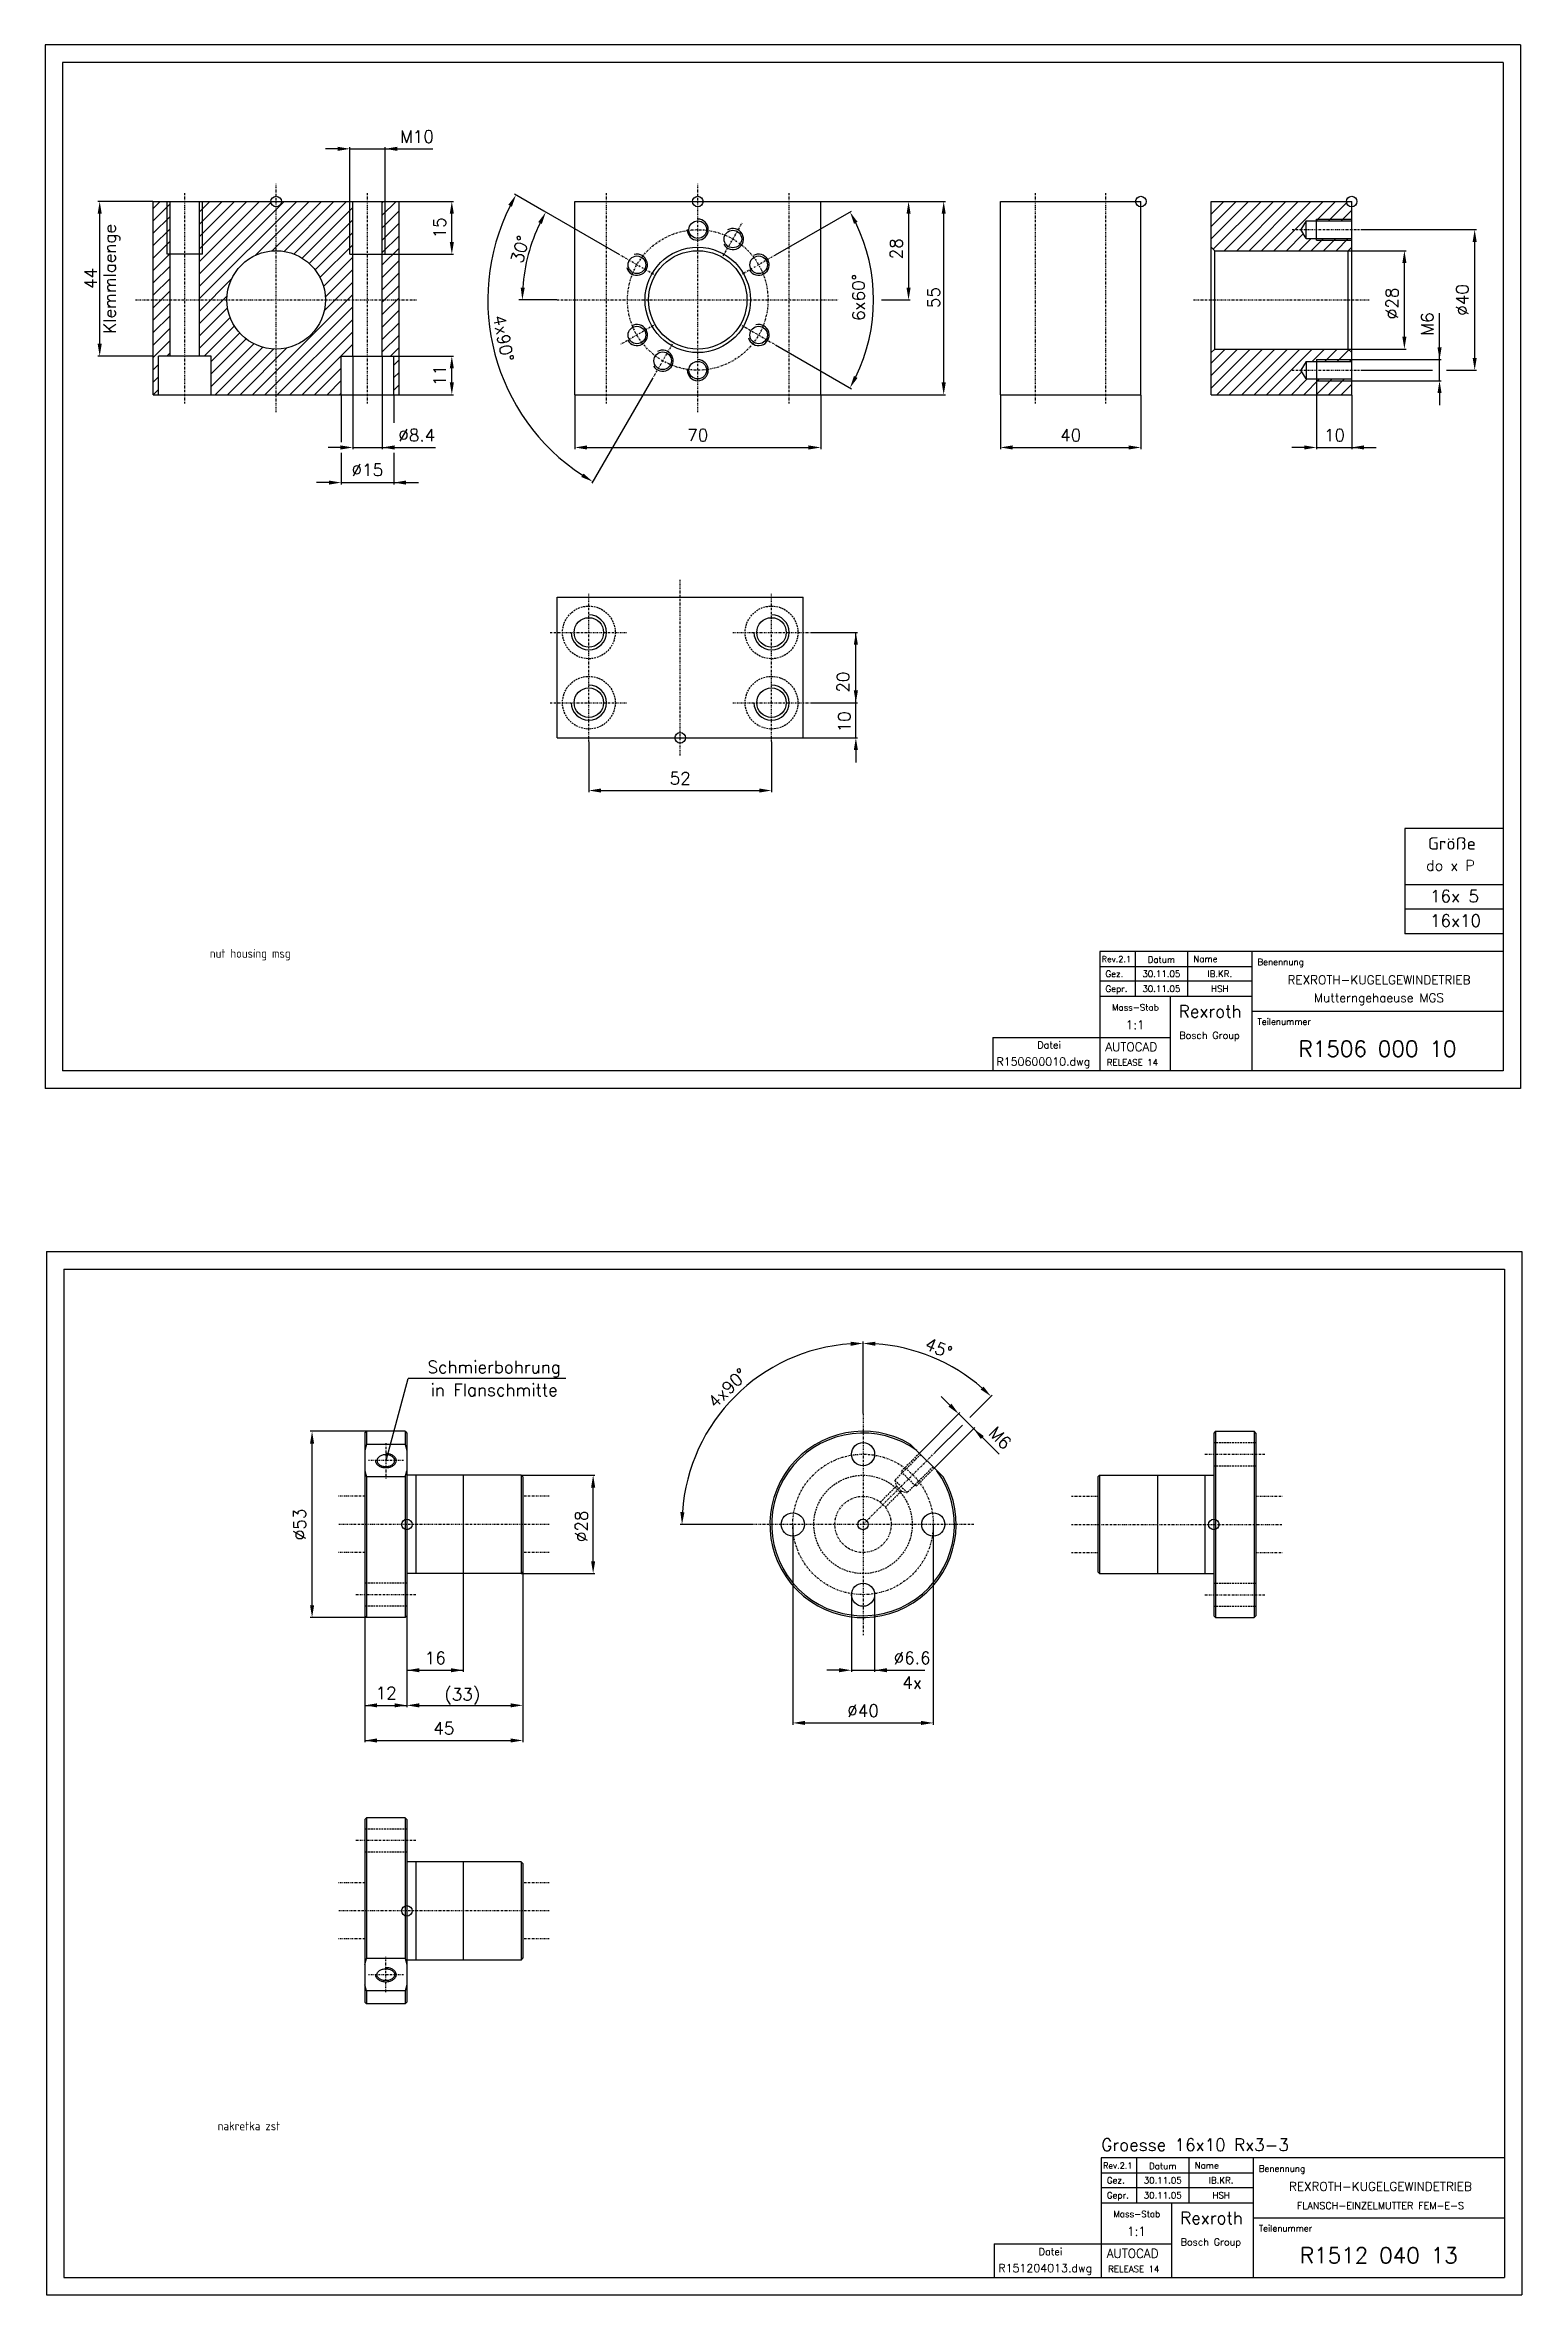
# Model space of a CAD drawing. Header units: millimetres. Extents: x 825 to 4294, y 1031 to 3282.
# Drawn here: x 827 to 1247, y 1589 to 2230 of the extents above; entities that cross this region are included whole.
import ezdxf
from ezdxf.enums import TextEntityAlignment as Align

# ---------------------------------------------------------------- set-up
doc = ezdxf.new("R2010")
doc.units = ezdxf.units.MM
for name, pattern in [('AUSGEZOGEN', [0]), ('GESTRICHELT', [0.75, 0.5, -0.25]), ('STRICHPUNKT', [1, 0.5, -0.25, 0, -0.25])]:
    doc.linetypes.add(name, pattern=pattern)
for name, color, linetype in [('B3STAR', 3, 'AUSGEZOGEN'), ('L2STAR', 2, 'AUSGEZOGEN'), ('L3STAR', 3, 'AUSGEZOGEN'), ('L5STAR', 7, 'AUSGEZOGEN'), ('M2STAR', 2, 'STRICHPUNKT'), ('S2STAR', 2, 'AUSGEZOGEN'), ('T2STAR', 2, 'AUSGEZOGEN'), ('T3STAR', 3, 'AUSGEZOGEN'), ('U2STAR', 2, 'GESTRICHELT')]:
    doc.layers.add(name, color=color, linetype=linetype)
doc.styles.add('SIMPLEX8', font='SIMPLEX8.shx')
doc.styles.get("Standard").update_dxf_attribs({"font": 'geniso.shx'})

msp = doc.modelspace()

# ---------------------------------------------------------------- texts
at = {"char_height": 2.5, "attachment_point": 1}
for s, width, insert in [('nut housing msg', 134.5279983, (873.82906, 1972.25679)), ('nakretka zst', 171.4414797, (876.05576, 1638.48984))]:
    msp.add_mtext_dynamic_manual_height_columns(s, width=width, gutter_width=12.5, heights=[0], dxfattribs=dict(at, insert=insert))
at = {"layer": 'B3STAR', "style": 'SIMPLEX8'}
for s, p in [('M10', (932.77046, 2203.50517)), ('%%c8.4', (932.70379, 2118.50517)), ('70', (1012.68046, 2118.50517)), ('40', (1118.80951, 2118.50517)), ('10', (1193.89951, 2118.50517)), ('%%c15', (918.64968, 2108.63875)), ('52', (1007.68046, 2020.85748)), ('Schmierbohrung', (954.71502, 1853.25753)), ('in Flanschmitte', (954.71502, 1846.75753)), ('16', (937.99179, 1770.46267)), ('%%C6.6', (1073.69639, 1770.46267)), ('12', (923.99179, 1760.46267)), ('(33)', (945.65386, 1760.13084)), ('4x', (1073.69639, 1763.46267)), ('%%c40', (1059.72305, 1755.46267)), ('45', (940.40179, 1750.46267))]:
    msp.add_text(s, height=3.5, dxfattribs=at).set_placement(p, align=Align.MIDDLE_CENTER)
for s, rotation, p in [('15', 90, (939.18046, 2177.50517)), ('28', 90, (1069.18046, 2171.5609)), ('%%c28', 90, (1210.30951, 2156.00527)), ('%%c40', 90, (1230.30951, 2157.00517)), ('M6', 90, (1220.30951, 2150.1785)), ('11', 90, (939.18046, 2135.50517)), ('20', 90, (1054.0619, 2048.20892)), ('10', 90, (1054.39537, 2036.90601)), ('45%%d', 337.5, (1081.24595, 1858.59722)), ('4x90%%d', 45, (1021.18378, 1847.24384)), ('M6', 315, (1098.73649, 1833.08884)), ('%%c53', 90, (899.40179, 1808.46267)), ('%%c28', 90, (979.57208, 1807.90828))]:
    msp.add_text(s, height=3.5, rotation=rotation, dxfattribs=at).set_placement(p, align=Align.MIDDLE_CENTER)
for s, rotation, p in [('30%%d', 74.37406575, (962.76625, 2167.15844)), ('6x60%%d', 90.11479909, (1060.20521, 2151.02592)), ('55', 90, (1081.59046, 2154.67184)), ('4x90%%d', 281.25681321, (954.37972, 2152.28363))]:
    msp.add_text(s, height=3.5, rotation=rotation, dxfattribs=at).set_placement(p)
at = {"layer": 'B3STAR', "char_height": 3.5, "attachment_point": 5, "rotation": 90, "style": 'SIMPLEX8'}
for s, insert in [('Klemmlaenge ', (845.892, 2163.00517)), ('44', (839.89993, 2163.14774))]:
    msp.add_mtext(s, dxfattribs=dict(at, insert=insert))
at = {"layer": 'L5STAR', "color": 7, "style": 'SIMPLEX8'}
for s, height, p in [('Rexroth', 3.5, (1149.59838, 1952.76149)), ('Bosch Group', 2, (1149.73029, 1946.67635)), ('Rexroth', 3.5, (1149.99124, 1609.33114)), ('Bosch Group', 2, (1150.12315, 1603.246))]:
    msp.add_text(s, height=height, dxfattribs=at).set_placement(p)
at = {"layer": 'T2STAR', "style": 'SIMPLEX8'}
for s, height, p in [('Größe', 3.5, (1220.48708, 2000.53567)), ('do x P', 3, (1219.98708, 1994.53567)), ('16x 5', 3.5, (1221.08708, 1985.53567)), ('16x10', 3.5, (1221.08708, 1978.53567)), ('Rev.2.1', 1.7, (1127.63708, 1968.5356)), ('Name', 1.8, (1153.73708, 1968.53567)), ('Benennung', 1.8, (1171.98708, 1967.66067)), ('Gez.', 1.8, (1128.73708, 1964.28567)), ('Gepr.', 1.8, (1128.73708, 1960.03567)), ('Teilenummer', 1.8, (1171.98708, 1950.66077)), ('R150600010.dwg', 2.3, (1097.6935, 1939.05618)), ('Datei', 2, (1109.35019, 1943.91833)), ('AUTOCAD', 2.5, (1128.67362, 1943.15549)), ('RELEASE 14', 1.8, (1129.0935, 1939.05625)), ('Rev.2.1', 1.7, (1128.02995, 1625.10532)), ('Name', 1.8, (1154.12995, 1625.10532)), ('Gez.', 1.8, (1129.12995, 1620.85532)), ('Benennung', 1.8, (1172.37995, 1624.23032)), ('Gepr.', 1.8, (1129.12995, 1616.60532)), ('Teilenummer', 1.8, (1172.37995, 1607.23042)), ('Datei', 2, (1109.74305, 1600.48805)), ('AUTOCAD', 2.5, (1129.06648, 1599.72515)), ('R151204013.dwg', 2.3, (1098.23636, 1595.6259)), ('RELEASE 14', 1.8, (1129.48636, 1595.6259))]:
    msp.add_text(s, height=height, dxfattribs=at).set_placement(p)
for s, height, p in [('Datum', 1.8, (1144.63808, 1969.25577)), ('30.11.05', 1.8, (1144.63808, 1965.1857)), ('30.11.05', 1.8, (1144.63808, 1960.9357)), ('IB.KR.', 1.8, (1161.26308, 1965.18577)), ('HSH', 1.8, (1161.26308, 1960.93577)), ('Mass-Stab', 1.8, (1137.23708, 1955.61137)), ('1:1', 2.5, (1137.13808, 1950.67077)), ('Datum', 1.8, (1145.03095, 1625.82542)), ('30.11.05', 1.8, (1145.03095, 1621.75542)), ('IB.KR.', 1.8, (1161.65595, 1621.75542)), ('30.11.05', 1.8, (1145.03095, 1617.50542)), ('HSH', 1.8, (1161.65595, 1617.50542)), ('Mass-Stab', 1.8, (1137.62995, 1612.18102)), ('1:1', 2.5, (1137.53095, 1607.24042))]:
    msp.add_text(s, height=height, dxfattribs=at).set_placement(p, align=Align.MIDDLE)
at = {"layer": 'T3STAR', "style": 'SIMPLEX8'}
for s, height, p in [('REXROTH-KUGELGEWINDETRIEB', 2.5, (1206.58708, 1963.46)), ('Mutterngehaeuse MGS', 2.5, (1206.58708, 1957.96)), ('R1506 000 10', 4.5, (1206.13808, 1943.84257)), ('REXROTH-KUGELGEWINDETRIEB', 2.5, (1206.97995, 1620.02972)), ('FLANSCH-EINZELMUTTER FEM-E-S', 2, (1206.97995, 1614.52972)), ('R1512 040 13', 4.5, (1206.53095, 1600.41222))]:
    msp.add_text(s, height=height, dxfattribs=at).set_placement(p, align=Align.MIDDLE)
msp.add_text('Groesse 16x10 Rx3-3', height=3.5, dxfattribs=at).set_placement((1127.53095, 1630.13032))

# ---------------------------------------------------------------- blocks, each defined once
blk = doc.blocks.new('R151204013_1')
at = {"layer": 'L2STAR'}
for p, q in [((2.5, 14), (2.5, -14)), ((16, 14), (16, -14))]:
    blk.add_line(p, q, dxfattribs=at)
blk.add_lwpolyline([(-9, 18.16, 0.13984), (-8.79, 17.44, 0.107117), (-8.12, 16.74, 0.079835), (-7.19, 16.32, 0.067487), (-6, 16.16, 0.067487), (-4.81, 16.32, 0.079835), (-3.88, 16.74, 0.107117), (-3.21, 17.44, 0.13984), (-3, 18.16, 0.13984), (-3.21, 18.88, 0.107117), (-3.88, 19.57, 0.079835), (-4.81, 20, 0.067487), (-6, 20.16, 0.067487)], format="xyb", dxfattribs=at)
at = {"layer": 'L5STAR'}
for p, q in [((-12, 26), (-11.5, 26.5)), ((-12, 26), (-12, -26)), ((-0.5, 26.5), (-11.5, 26.5)), ((-11.5, 26.5), (-11.5, 22.79)), ((-0.5, 26.5), (0, 26)), ((-0.5, 26.5), (-0.5, 22.79)), ((0, 26), (0, -26)), ((-11.5, 22.79), (-12, 21.04)), ((-0.5, 22.79), (-11.5, 22.79)), ((-0.5, 22.79), (0, 21.04)), ((-12, 15.27), (-11.5, 13.53)), ((-11.5, 13.53), (-11.5, -26.5)), ((-0.5, 13.53), (-11.5, 13.53)), ((-0.5, 13.53), (0, 15.27)), ((-0.5, 13.53), (-0.5, -26.5)), ((32.5, 14), (0, 14)), ((32.5, 14), (32.5, -14)), ((32.5, 14), (33, 13.5)), ((33, 13.5), (33, -13.5)), ((32.5, -14), (0, -14)), ((32.5, -14), (33, -13.5)), ((-12, -26), (-11.5, -26.5)), ((-0.5, -26.5), (-11.5, -26.5)), ((-0.5, -26.5), (0, -26))]:
    blk.add_line(p, q, dxfattribs=at)
blk.add_lwpolyline([(-8.5, 18.16, 0.138697), (-8.33, 17.55, 0.107078), (-7.77, 16.97, 0.080351), (-6.99, 16.61, 0.068136), (-6, 16.47, 0.068136), (-5.01, 16.61, 0.080351), (-4.23, 16.97, 0.107078), (-3.67, 17.55, 0.138697), (-3.5, 18.16, 0.138697), (-3.67, 18.76, 0.107078), (-4.23, 19.35, 0.080351), (-5.01, 19.71, 0.068136), (-6, 19.84, 0.068136), (-6.99, 19.71, 0.080351), (-7.77, 19.35, 0.107078), (-8.33, 18.76, 0.138697)], format="xyb", close=True, dxfattribs=at)
at = {"layer": 'M2STAR'}
for p, q in [((-6, 23.12), (-6, 13.12)), ((-0.98, 18.16), (-10.98, 18.16)), ((40.5, 0), (-19.5, 0)), ((2.5, -20), (-14.5, -20))]:
    blk.add_line(p, q, dxfattribs=at)
at = {"layer": 'U2STAR'}
for p, q in [((0, -16.7), (-12, -16.7)), ((0, -23.3), (-12, -23.3))]:
    blk.add_line(p, q, dxfattribs=at)
blk = doc.blocks.new('R151204013_2')
at = {"layer": 'L5STAR'}
blk.add_line((13.53, 22.79), (22.79, 13.53), dxfattribs=at)
for centre in [(0, 20), (-20, 0), (20, 0), (0, -20)]:
    blk.add_circle(centre, 3.3, dxfattribs=at)
for radius, start, end in [(26.5, 59.30703, 30.69297), (26, 54.02509, 35.97491)]:
    blk.add_arc((0, 0), radius, start, end, dxfattribs=at)
at = {"layer": 'M2STAR'}
for p, q in [((0, 31.5), (0, -31.5)), ((0, 0), (20.51, 20.51)), ((31.5, 0), (-31.5, 0))]:
    blk.add_line(p, q, dxfattribs=at)
blk.add_circle((0, 0), 20, dxfattribs=at)
at = {"layer": 'U2STAR'}
for p, q in [((16.39, 19.92), (9.05, 12.58)), ((16.04, 20.28), (10.82, 15.06)), ((10.82, 15.06), (15.06, 10.82)), ((19.92, 16.39), (12.58, 9.05)), ((20.28, 16.04), (15.06, 10.82)), ((9.5, 10.91), (4.91, 6.32)), ((10.91, 9.5), (6.32, 4.91)), ((9.05, 12.58), (12.58, 9.05)), ((9.05, 12.58), (9.5, 10.91)), ((9.5, 10.91), (10.91, 9.5)), ((10.91, 9.5), (12.58, 9.05))]:
    blk.add_line(p, q, dxfattribs=at)
blk.add_circle((0, 0), 14, dxfattribs=at)
blk = doc.blocks.new('R151204013_5')
at = {"layer": 'L2STAR'}
for p, q in [((2.5, 14), (2.5, -14)), ((16, 14), (16, -14))]:
    blk.add_line(p, q, dxfattribs=at)
blk.add_lwpolyline([(-9, -18.16, 0.13984), (-8.79, -18.88, 0.107117), (-8.12, -19.57, 0.079835), (-7.19, -20, 0.067487), (-6, -20.16, 0.067487), (-4.81, -20, 0.079835), (-3.88, -19.57, 0.107117), (-3.21, -18.88, 0.13984), (-3, -18.16, 0.13984), (-3.21, -17.44, 0.107117), (-3.88, -16.74, 0.079835), (-4.81, -16.32, 0.067487), (-6, -16.16, 0.067487)], format="xyb", dxfattribs=at)
at = {"layer": 'L5STAR'}
for p, q in [((-12, 26), (-11.5, 26.5)), ((-12, 26), (-12, -26)), ((-11.5, 26.5), (-11.5, -13.53)), ((-0.5, 26.5), (-11.5, 26.5)), ((-0.5, 26.5), (-0.5, -13.53)), ((-0.5, 26.5), (0, 26)), ((0, 26), (0, -26)), ((32.5, 14), (0, 14)), ((32.5, 14), (32.5, -14)), ((32.5, 14), (33, 13.5)), ((33, 13.5), (33, -13.5)), ((-12, -15.27), (-11.5, -13.53)), ((-0.5, -13.53), (-11.5, -13.53)), ((-0.5, -13.53), (0, -15.27)), ((32.5, -14), (0, -14)), ((32.5, -14), (33, -13.5)), ((-11.5, -22.79), (-12, -21.04)), ((-0.5, -22.79), (-11.5, -22.79)), ((-11.5, -22.79), (-11.5, -26.5)), ((0, -21.04), (-0.5, -22.79)), ((-0.5, -22.79), (-0.5, -26.5)), ((-12, -26), (-11.5, -26.5)), ((-0.5, -26.5), (-11.5, -26.5)), ((-0.5, -26.5), (0, -26))]:
    blk.add_line(p, q, dxfattribs=at)
blk.add_lwpolyline([(-8.5, -18.16, -0.138697), (-8.33, -17.55, -0.107078), (-7.77, -16.97, -0.080351), (-6.99, -16.61, -0.068136), (-6, -16.47, -0.068136), (-5.01, -16.61, -0.080351), (-4.23, -16.97, -0.107078), (-3.67, -17.55, -0.138697), (-3.5, -18.16, -0.138697), (-3.67, -18.76, -0.107078), (-4.23, -19.35, -0.080351), (-5.01, -19.71, -0.068136), (-6, -19.84, -0.068136), (-6.99, -19.71, -0.080351), (-7.77, -19.35, -0.107078), (-8.33, -18.76, -0.138697)], format="xyb", close=True, dxfattribs=at)
at = {"layer": 'M2STAR'}
for p, q in [((2.5, 20), (-14.5, 20)), ((40.5, 0), (-19.5, 0)), ((-0.98, -18.16), (-10.98, -18.16)), ((-6, -23.12), (-6, -13.12))]:
    blk.add_line(p, q, dxfattribs=at)
at = {"layer": 'U2STAR'}
for p, q in [((0, 23.3), (-12, 23.3)), ((0, 16.7), (-12, 16.7))]:
    blk.add_line(p, q, dxfattribs=at)
blk = doc.blocks.new('R151204013_6')
at = {"layer": 'L2STAR'}
for p, q in [((-16, 14), (-16, -14)), ((-2.5, 14), (-2.5, -14))]:
    blk.add_line(p, q, dxfattribs=at)
at = {"layer": 'L5STAR'}
for p, q in [((0.5, 26.5), (0, 26)), ((0, 26), (0, -26)), ((0.5, 26.5), (11.5, 26.5)), ((0.5, 26.5), (0.5, -26.5)), ((11.5, 26.5), (11.5, -26.5)), ((12, 26), (11.5, 26.5)), ((12, 26), (12, -26)), ((-32.5, 14), (-33, 13.5)), ((-33, 13.5), (-33, -13.5)), ((-32.5, 14), (0, 14)), ((-32.5, 14), (-32.5, -14)), ((-32.5, -14), (-33, -13.5)), ((-32.5, -14), (0, -14)), ((0.5, -26.5), (0, -26)), ((0.5, -26.5), (11.5, -26.5)), ((12, -26), (11.5, -26.5))]:
    blk.add_line(p, q, dxfattribs=at)
at = {"layer": 'M2STAR'}
for p, q in [((-2.5, 20), (14.5, 20)), ((-40.5, 0), (19.5, 0)), ((-2.5, -20), (14.5, -20))]:
    blk.add_line(p, q, dxfattribs=at)
at = {"layer": 'U2STAR'}
for p, q in [((0, 23.3), (12, 23.3)), ((0, 16.7), (12, 16.7)), ((0, -16.7), (12, -16.7)), ((0, -23.3), (12, -23.3))]:
    blk.add_line(p, q, dxfattribs=at)
blk = doc.blocks.new('R150600010_1')
at = {"layer": 'L2STAR'}
for centre, start, end in [((0, -8), 180, 90), ((10, -10.68), 210, 120), ((-17.32, -18), 195, 105), ((17.32, -18), 210, 120), ((-17.32, -38), 210, 120), ((17.32, -38), 195, 105), ((-10, -45.32), 210, 120), ((0, -48), 180, 90)]:
    blk.add_arc(centre, 3, start, end, dxfattribs=at)
at = {"layer": 'L5STAR'}
for p, q in [((-35, 0), (35, 0)), ((-35, -55), (-35, 0)), ((35, -55), (35, 0)), ((-35, -55), (35, -55))]:
    blk.add_line(p, q, dxfattribs=at)
for centre, radius in [((0, -8), 2.5), ((10, -10.68), 2.5), ((-17.32, -18), 2.5), ((0, -28), 15), ((0, -28), 14), ((17.32, -18), 2.5), ((-17.32, -38), 2.5), ((17.32, -38), 2.5), ((-10, -45.32), 2.5), ((0, -48), 2.5)]:
    blk.add_circle(centre, radius, dxfattribs=at)
at = {"layer": 'M2STAR'}
for p, q in [((-26, -57.5), (-26, 2.5)), ((0, -60), (0, 5)), ((26, -57.5), (26, 2.5)), ((7.25, -15.44), (12.75, -5.92)), ((-12.56, -20.75), (-22.08, -15.25)), ((22.08, -15.25), (12.56, -20.75)), ((-40, -28), (40, -28)), ((-12.56, -35.25), (-22.08, -40.75)), ((12.56, -35.25), (22.08, -40.75)), ((-7.25, -40.56), (-12.75, -50.08))]:
    blk.add_line(p, q, dxfattribs=at)
blk.add_circle((0, -28), 20, dxfattribs=at)
blk = doc.blocks.new('R150600010_5')
at = {"layer": 'L2STAR'}
for centre in [(-26, 30), (26, 30), (-26, 10), (26, 10)]:
    blk.add_arc(centre, 5, 180, 90, dxfattribs=at)
at = {"layer": 'L5STAR'}
for p, q in [((-35, 40), (35, 40)), ((-35, 0), (-35, 40)), ((35, 0), (35, 40)), ((-35, 0), (35, 0))]:
    blk.add_line(p, q, dxfattribs=at)
for centre in [(-26, 30), (26, 30), (-26, 10), (26, 10)]:
    blk.add_circle(centre, 4.2, dxfattribs=at)
at = {"layer": 'M2STAR'}
for p, q in [((0, -5), (0, 45)), ((-26, -1), (-26, 41)), ((26, -1), (26, 41)), ((-37, 30), (-15, 30)), ((15, 30), (37, 30)), ((-37, 10), (-15, 10)), ((15, 10), (37, 10))]:
    blk.add_line(p, q, dxfattribs=at)
at = {"layer": 'U2STAR'}
for centre in [(-26, 30), (26, 30), (-26, 10), (26, 10)]:
    blk.add_circle(centre, 7.5, dxfattribs=at)
blk = doc.blocks.new('R150600010_2')
at = {"layer": 'L5STAR'}
for p, q in [((-40, -55), (-40, 0)), ((-40, 0), (0, 0)), ((0, -55), (0, 0)), ((-40, -55), (0, -55))]:
    blk.add_line(p, q, dxfattribs=at)
at = {"layer": 'M2STAR'}
for p, q in [((-30, -57.5), (-30, 2.5)), ((-10, -57.5), (-10, 2.5))]:
    blk.add_line(p, q, dxfattribs=at)
blk = doc.blocks.new('R150600010_11')
blk.add_circle((0, -28), 14)
at = {"layer": 'L2STAR'}
for p, q in [((-31, -15), (-31, 0)), ((-21, -15), (-21, 0)), ((21, -15), (21, 0)), ((31, -15), (31, 0))]:
    blk.add_line(p, q, dxfattribs=at)
at = {"layer": 'L5STAR'}
for p, q in [((-35, 0), (35, 0)), ((-35, -55), (-35, 0)), ((35, -55), (35, 0)), ((-30.2, -44), (-30.2, 0)), ((-21.8, -44), (-21.8, 0)), ((21.8, -44), (21.8, 0)), ((30.2, -44), (30.2, 0)), ((-21, -15), (-31, -15)), ((21, -15), (31, -15)), ((-18.5, -44), (-33.5, -44)), ((-33.5, -55), (-33.5, -44)), ((-18.5, -55), (-18.5, -44)), ((18.5, -44), (33.5, -44)), ((18.5, -55), (18.5, -44)), ((33.5, -55), (33.5, -44)), ((-35, -55), (35, -55))]:
    blk.add_line(p, q, dxfattribs=at)
at = {"layer": 'M2STAR'}
for p, q in [((-26, -57.5), (-26, 2.5)), ((0, -60), (0, 5)), ((26, -57.5), (26, 2.5)), ((-40, -28), (40, -28))]:
    blk.add_line(p, q, dxfattribs=at)
at = {"layer": 'S2STAR'}
for p, q in [((-35, -1.94), (-33.06, 0)), ((-21.8, -17.03), (-4.77, 0)), ((-21.8, -13.49), (-8.31, 0)), ((-21.8, -6.42), (-15.38, 0)), ((-21.8, -9.96), (-11.84, 0)), ((-21.8, -2.89), (-18.91, 0)), ((-35, -5.48), (-30.2, -0.68)), ((-35, -9.02), (-30.2, -4.22)), ((-21.8, -27.64), (5.84, 0)), ((-21.8, -24.1), (2.3, 0)), ((-21.8, -20.56), (-1.24, 0)), ((-5.96, -15.33), (9.37, 0)), ((-1.14, -14.05), (12.91, 0)), ((2.26, -14.18), (16.44, 0)), ((5.04, -14.94), (19.98, 0)), ((7.4, -16.11), (21.8, -1.71)), ((9.41, -17.64), (21.8, -5.25)), ((30.2, -3.92), (34.12, 0)), ((30.2, -0.38), (30.58, 0)), ((30.2, -7.46), (35, -2.66)), ((30.2, -10.99), (35, -6.19)), ((-35, -12.55), (-30.2, -7.75)), ((-35, -16.09), (-30.2, -11.29)), ((11.11, -19.48), (21.8, -8.78)), ((12.47, -21.65), (21.8, -12.32)), ((30.2, -14.53), (35, -9.73)), ((-35, -19.62), (-30.2, -14.82)), ((-35, -23.16), (-30.2, -18.36)), ((13.47, -24.19), (21.8, -15.86)), ((30.2, -18.06), (35, -13.26)), ((30.2, -21.6), (35, -16.8)), ((-35, -26.69), (-30.2, -21.89)), ((-35, -30.23), (-30.2, -25.43)), ((-21.8, -31.17), (-12.67, -22.04)), ((13.66, -31.07), (21.8, -22.93)), ((13.98, -27.21), (21.8, -19.39)), ((30.2, -25.13), (35, -20.33)), ((30.2, -28.67), (35, -23.87)), ((-35, -33.76), (-30.2, -28.96)), ((-21.8, -34.71), (-13.95, -26.86)), ((-21.8, -38.24), (-13.82, -30.26)), ((-6.74, -55), (21.8, -26.46)), ((-3.2, -55), (21.8, -30)), ((30.2, -32.2), (35, -27.4)), ((30.2, -35.74), (35, -30.94)), ((-35, -37.3), (-30.2, -32.5)), ((-35, -40.84), (-30.2, -36.04)), ((-21.8, -41.78), (-13.06, -33.04)), ((-20.49, -44), (-11.89, -35.4)), ((-18.5, -45.55), (-10.36, -37.41)), ((0.33, -55), (21.8, -33.53)), ((3.87, -55), (21.8, -37.07)), ((30.2, -39.28), (35, -34.48)), ((30.2, -42.81), (35, -38.01)), ((-35, -44.37), (-30.2, -39.57)), ((-31.09, -44), (-30.2, -43.11)), ((-18.5, -49.08), (-8.52, -39.11)), ((-18.5, -52.62), (-6.35, -40.47)), ((-17.34, -55), (-3.81, -41.47)), ((-13.81, -55), (-0.79, -41.98)), ((-10.27, -55), (3.07, -41.66)), ((7.4, -55), (21.8, -40.6)), ((32.55, -44), (35, -41.55)), ((-35, -47.91), (-33.5, -46.41)), ((-35, -51.44), (-33.5, -49.94)), ((10.94, -55), (18.5, -47.44)), ((14.48, -55), (18.5, -50.98)), ((33.5, -46.58), (35, -45.08)), ((33.5, -50.12), (35, -48.62)), ((-35, -54.98), (-33.5, -53.48)), ((18.01, -55), (18.5, -54.51)), ((33.5, -53.65), (35, -52.15))]:
    blk.add_line(p, q, dxfattribs=at)
blk = doc.blocks.new('R150600010_21')
at = {"layer": 'L2STAR'}
for p, q in [((-10, -5), (0, -5)), ((-10, -11), (0, -11)), ((-10, -45), (0, -45)), ((-10, -51), (0, -51))]:
    blk.add_line(p, q, dxfattribs=at)
at = {"layer": 'L5STAR'}
for p, q in [((-40, 0), (0, 0)), ((-40, -55), (-40, 0)), ((0, -55), (0, 0)), ((-13, -5.5), (-14.44, -8)), ((-13, -5.5), (0, -5.5)), ((-13, -10.5), (-13, -5.5)), ((-10, -11), (-10, -5)), ((-13, -10.5), (-14.44, -8)), ((-13, -10.5), (0, -10.5)), ((-39, -14), (-40, -13)), ((-39, -14), (-1, -14)), ((-39, -42), (-39, -14)), ((-1, -14), (0, -13)), ((-1, -42), (-1, -14)), ((-39, -42), (-40, -43)), ((-39, -42), (-1, -42)), ((-1, -42), (0, -43)), ((-13, -45.5), (-14.44, -48)), ((-13, -50.5), (-14.44, -48)), ((-13, -45.5), (-13, -50.5)), ((-13, -45.5), (0, -45.5)), ((-13, -50.5), (0, -50.5)), ((-10, -45), (-10, -51)), ((-40, -55), (0, -55))]:
    blk.add_line(p, q, dxfattribs=at)
at = {"layer": 'M2STAR'}
for p, q in [((-16.94, -8), (2.5, -8)), ((-45, -28), (5, -28)), ((-16.94, -48), (2.5, -48))]:
    blk.add_line(p, q, dxfattribs=at)
at = {"layer": 'S2STAR'}
for p, q in [((-40, -10.65), (-29.35, 0)), ((-40, -7.12), (-32.88, 0)), ((-40, -3.58), (-36.42, 0)), ((-40, -0.05), (-39.95, 0)), ((-39.41, -13.59), (-25.81, 0)), ((-36.28, -14), (-22.28, 0)), ((-32.74, -14), (-18.74, 0)), ((-29.2, -14), (-15.2, 0)), ((-25.67, -14), (-11.67, 0)), ((-22.13, -14), (-8.13, 0)), ((-10.1, -5.5), (-4.6, 0)), ((-6.56, -5.5), (-1.06, 0)), ((-3.03, -5.5), (0, -2.47)), ((-18.6, -14), (-13.77, -9.17)), ((-15.06, -14), (-11.56, -10.5)), ((-11.53, -14), (-8.03, -10.5)), ((-7.99, -14), (-4.49, -10.5)), ((-4.46, -14), (-0.96, -10.5)), ((-40, -53.08), (-28.92, -42)), ((-40, -46.01), (-35.99, -42)), ((-40, -49.54), (-32.46, -42)), ((-38.38, -55), (-25.38, -42)), ((-34.85, -55), (-21.85, -42)), ((-31.31, -55), (-18.31, -42)), ((-27.78, -55), (-14.78, -42)), ((-24.24, -55), (-11.24, -42)), ((-11.21, -45.5), (-7.71, -42)), ((-7.67, -45.5), (-4.17, -42)), ((-4.14, -45.5), (-0.82, -42.18)), ((-20.71, -55), (-14.17, -48.47)), ((-17.17, -55), (-12.67, -50.5)), ((-13.64, -55), (-9.14, -50.5)), ((-10.1, -55), (-5.6, -50.5)), ((-6.56, -55), (-2.06, -50.5)), ((-0.6, -45.5), (0, -44.9)), ((-3.03, -55), (0, -51.97))]:
    blk.add_line(p, q, dxfattribs=at)

# ---------------------------------------------------------------- linework, layer by layer
at = {"layer": 'B3STAR', "color": 2}
for p, q in [((910.18046, 2200.00517), (906.68046, 2200.00517)), ((913.68046, 2185.10517), (913.68046, 2200.50517)), ((913.68046, 2200.00517), (937.27046, 2200.00517)), ((923.68046, 2185.10517), (923.68046, 2200.50517)), ((857.58046, 2185.00517), (841.95327, 2185.00517)), ((927.78046, 2185.00517), (943.18046, 2185.00517)), ((968.91368, 2182.27393), (960.50295, 2187.12987)), ((1047.68046, 2185.00517), (1073.18046, 2185.00517)), ((1057.78046, 2185.00517), (1083.18046, 2185.00517)), ((842.45327, 2144.50517), (842.45327, 2181.50517)), ((942.68046, 2173.50517), (942.68046, 2181.50517)), ((990.51021, 2169.80517), (969.00029, 2182.22393)), ((1034.85071, 2169.80517), (1056.44896, 2182.27493)), ((1072.68046, 2181.50517), (1072.68046, 2160.50517)), ((1082.68046, 2133.50517), (1082.68046, 2181.50517)), ((1201.40951, 2177.00517), (1234.30951, 2177.00517)), ((1233.80951, 2140.50517), (1233.80951, 2173.50517)), ((923.78046, 2170.00517), (943.18046, 2170.00517)), ((1197.90951, 2171.00517), (1214.30951, 2171.00517)), ((1213.80951, 2146.50517), (1213.80951, 2167.50517)), ((972.58046, 2157.00517), (961.79903, 2157.00517)), ((1064.97143, 2157.00517), (1073.18046, 2157.00517)), ((1223.80951, 2134.00517), (1223.80951, 2153.26184)), ((857.58046, 2141.00517), (841.95327, 2141.00517)), ((914.48046, 2140.90517), (914.48046, 2114.50517)), ((922.88046, 2140.90517), (922.88046, 2114.50517)), ((926.28046, 2141.00517), (943.18046, 2141.00517)), ((1034.85071, 2144.20517), (1056.44896, 2131.73541)), ((1197.90951, 2143.00517), (1214.30951, 2143.00517)), ((1198.90951, 2140.00517), (1224.30951, 2140.00517)), ((942.68046, 2133.50517), (942.68046, 2137.50517)), ((999.88046, 2134.83492), (982.55576, 2104.82766)), ((1188.80951, 2133.90517), (1188.80951, 2114.50517)), ((1198.90951, 2134.00517), (1224.30951, 2134.00517)), ((1201.40951, 2137.00517), (1221.80951, 2137.00517)), ((1225.80951, 2137.00517), (1234.30951, 2137.00517)), ((911.18046, 2129.90517), (911.18046, 2116.50517)), ((926.18046, 2129.90517), (926.18046, 2122.00517)), ((927.78046, 2130.00517), (943.18046, 2130.00517)), ((977.68046, 2129.90517), (977.68046, 2114.50517)), ((1047.68046, 2130.00517), (1083.18046, 2130.00517)), ((1047.68046, 2129.90517), (1047.68046, 2114.50517)), ((1098.80951, 2129.90517), (1098.80951, 2114.50517)), ((1138.80951, 2129.90517), (1138.80951, 2114.50517)), ((1198.80951, 2129.90517), (1198.80951, 2114.50517)), ((1223.80951, 2130.50517), (1223.80951, 2127.00517)), ((910.98046, 2115.00517), (907.48046, 2115.00517)), ((911.18046, 2113.50517), (911.18046, 2104.50517)), ((914.48046, 2115.00517), (938.03712, 2115.00517)), ((926.18046, 2113.50517), (926.18046, 2104.50517)), ((981.18046, 2115.00517), (1044.18046, 2115.00517)), ((1102.30951, 2115.00517), (1135.30951, 2115.00517)), ((1185.30951, 2115.00517), (1181.80951, 2115.00517)), ((1188.80951, 2115.00517), (1205.80951, 2115.00517)), ((907.68046, 2105.00517), (904.18046, 2105.00517)), ((911.18046, 2105.00517), (933.18046, 2105.00517)), ((1044.78046, 2062.35748), (1058.18046, 2062.35748)), ((1057.68046, 2032.35748), (1057.68046, 2062.35748)), ((1044.78046, 2042.35748), (1058.18046, 2042.35748)), ((981.68046, 2031.25748), (981.68046, 2016.85748)), ((1033.68046, 2031.25748), (1033.68046, 2016.85748)), ((1042.78046, 2032.35748), (1058.18046, 2032.35748)), ((1057.68046, 2028.85748), (1057.68046, 2025.35748)), ((985.18046, 2017.35748), (1030.18046, 2017.35748)), ((1059.72305, 1840.06267), (1059.72305, 1860.49551)), ((923.9974, 1826.61983), (930.2521, 1849.96267)), ((975.17491, 1849.96267), (930.2521, 1849.96267)), ((1084.47179, 1842.40379), (1081.99692, 1844.87867)), ((1090.12865, 1838.86826), (1096.51583, 1845.25544)), ((1075.7589, 1828.74115), (1087.30022, 1840.28247)), ((1086.94666, 1839.92892), (1098.44186, 1828.43372)), ((918.30179, 1834.96267), (902.40179, 1834.96267)), ((1080.00154, 1824.49851), (1091.54286, 1836.03983)), ((1080.29986, 1829.03947), (1088.00733, 1836.74694)), ((902.90179, 1785.46267), (902.90179, 1831.46267)), ((962.40179, 1822.46267), (983.40179, 1822.46267)), ((982.90179, 1797.96267), (982.90179, 1818.96267)), ((1028.12305, 1808.46267), (1007.69021, 1808.46267)), ((1039.72305, 1808.46267), (1039.72305, 1751.46267)), ((1079.72305, 1808.46267), (1079.72305, 1751.46267)), ((945.90179, 1794.46267), (945.90179, 1766.46267)), ((962.40179, 1794.46267), (983.40179, 1794.46267)), ((962.90179, 1794.86267), (962.90179, 1756.46267)), ((1056.42305, 1788.36267), (1056.42305, 1766.46267)), ((1063.02305, 1788.36267), (1063.02305, 1766.46267)), ((918.30179, 1781.96267), (902.40179, 1781.96267)), ((917.90179, 1782.46267), (917.90179, 1746.46267)), ((929.90179, 1782.36267), (929.90179, 1756.46267)), ((962.90179, 1784.86267), (962.90179, 1746.46267)), ((929.90179, 1766.96267), (945.90179, 1766.96267)), ((1052.92305, 1766.96267), (1049.42305, 1766.96267)), ((1056.42305, 1766.96267), (1077.27972, 1766.96267)), ((917.90179, 1756.96267), (929.90179, 1756.96267)), ((933.40179, 1756.96267), (959.40179, 1756.96267)), ((1043.22305, 1751.96267), (1076.22305, 1751.96267)), ((917.90179, 1746.96267), (959.40179, 1746.96267))]:
    msp.add_line(p, q, dxfattribs=at)
at = {"layer": 'B3STAR'}
for centre in [(892.68046, 2185.00517), (1012.68046, 2185.00517), (1138.80951, 2185.00517), (1198.80951, 2185.00517), (1007.68046, 2032.35748), (929.90179, 1808.46267), (1059.72305, 1808.46267), (1159.54432, 1808.46267), (929.90179, 1698.46267)]:
    msp.add_circle(centre, 1.5, dxfattribs=at)
at = {"layer": 'B3STAR', "color": 2}
for centre, radius, start, end in [((1012.68046, 2157.00517), 59.74939, 153.35675218, 236.64324782), ((1012.68046, 2157.00517), 49.93752, 154.01654539, 175.98345461), ((1012.68046, 2157.00517), 50.03951, 334.00835505, 25.99164495), ((1059.72305, 1808.46267), 51.53284, 93.89215462, 176.10784538), ((1059.72305, 1808.46267), 51.53284, 48.89215462, 86.10784538)]:
    msp.add_arc(centre, radius, start, end, dxfattribs=at)
for points in [[(910.18046, 2200.5885), (910.18046, 2199.42184), (913.68046, 2200.00517)], [(927.18046, 2200.5885), (927.18046, 2199.42184), (923.68046, 2200.00517)], [(841.86994, 2181.50517), (843.03661, 2181.50517), (842.45327, 2185.00517)], [(942.09712, 2181.50517), (943.26379, 2181.50517), (942.68046, 2185.00517)], [(958.76198, 2184.07557), (959.789, 2183.52208), (960.93596, 2186.87987)], [(1072.09712, 2181.50517), (1073.26379, 2181.50517), (1072.68046, 2185.00517)], [(1082.09712, 2181.50517), (1083.26379, 2181.50517), (1082.68046, 2185.00517)], [(967.2755, 2179.15716), (968.30569, 2178.60959), (969.4333, 2181.97393)], [(1057.1438, 2178.66067), (1058.17394, 2179.20831), (1056.01594, 2182.02493)], [(942.09712, 2173.50517), (943.26379, 2173.50517), (942.68046, 2170.00517)], [(1233.22617, 2173.50517), (1234.39284, 2173.50517), (1233.80951, 2177.00517)], [(1213.22617, 2167.50517), (1214.39284, 2167.50517), (1213.80951, 2171.00517)], [(963.44857, 2160.48258), (962.28262, 2160.52346), (962.74294, 2157.00517)], [(1072.09712, 2160.50517), (1073.26379, 2160.50517), (1072.68046, 2157.00517)], [(1213.22617, 2146.50517), (1214.39284, 2146.50517), (1213.80951, 2143.00517)], [(841.86994, 2144.50517), (843.03661, 2144.50517), (842.45327, 2141.00517)], [(942.09712, 2137.50517), (943.26379, 2137.50517), (942.68046, 2141.00517)], [(1223.22617, 2143.50517), (1224.39284, 2143.50517), (1223.80951, 2140.00517)], [(1233.22617, 2140.50517), (1234.39284, 2140.50517), (1233.80951, 2137.00517)], [(942.09712, 2133.50517), (943.26379, 2133.50517), (942.68046, 2130.00517)], [(1058.17394, 2134.80203), (1057.1438, 2135.34967), (1056.01594, 2131.98541)], [(1082.09712, 2133.50517), (1083.26379, 2133.50517), (1082.68046, 2130.00517)], [(1223.22617, 2130.50517), (1224.39284, 2130.50517), (1223.80951, 2134.00517)], [(910.98046, 2115.5885), (910.98046, 2114.42184), (914.48046, 2115.00517)], [(926.38046, 2115.5885), (926.38046, 2114.42184), (922.88046, 2115.00517)], [(981.18046, 2115.5885), (981.18046, 2114.42184), (977.68046, 2115.00517)], [(1044.18046, 2115.5885), (1044.18046, 2114.42184), (1047.68046, 2115.00517)], [(1102.30951, 2115.5885), (1102.30951, 2114.42184), (1098.80951, 2115.00517)], [(1135.30951, 2115.5885), (1135.30951, 2114.42184), (1138.80951, 2115.00517)], [(1185.30951, 2115.5885), (1185.30951, 2114.42184), (1188.80951, 2115.00517)], [(1202.30951, 2115.5885), (1202.30951, 2114.42184), (1198.80951, 2115.00517)], [(980.13356, 2107.59512), (979.52089, 2106.60228), (982.80576, 2105.26068)], [(907.68046, 2105.5885), (907.68046, 2104.42184), (911.18046, 2105.00517)], [(929.68046, 2105.5885), (929.68046, 2104.42184), (926.18046, 2105.00517)], [(1057.09712, 2058.85748), (1058.26379, 2058.85748), (1057.68046, 2062.35748)], [(1057.09712, 2045.85748), (1058.26379, 2045.85748), (1057.68046, 2042.35748)], [(1057.09712, 2028.85748), (1058.26379, 2028.85748), (1057.68046, 2032.35748)], [(985.18046, 2017.94082), (985.18046, 2016.77415), (981.68046, 2017.35748)], [(1030.18046, 2017.94082), (1030.18046, 2016.77415), (1033.68046, 2017.35748)], [(1056.20526, 1860.45965), (1056.24488, 1859.29366), (1059.72305, 1859.99551)], [(1063.20123, 1859.29366), (1063.24084, 1860.45965), (1059.72305, 1859.99551)], [(1094.00302, 1847.71754), (1093.20655, 1846.86504), (1096.16228, 1844.90189)], [(1084.88427, 1842.81627), (1084.05931, 1841.99131), (1086.94666, 1839.92892)], [(902.31845, 1831.46267), (903.48512, 1831.46267), (902.90179, 1834.96267)], [(1094.07666, 1833.62388), (1093.2517, 1832.79892), (1091.18931, 1835.68628)], [(982.31845, 1818.96267), (983.48512, 1818.96267), (982.90179, 1822.46267)], [(1008.89206, 1811.94084), (1007.72607, 1811.98046), (1008.19021, 1808.46267)], [(982.31845, 1797.96267), (983.48512, 1797.96267), (982.90179, 1794.46267)], [(902.31845, 1785.46267), (903.48512, 1785.46267), (902.90179, 1781.96267)], [(933.40179, 1767.546), (933.40179, 1766.37933), (929.90179, 1766.96267)], [(942.40179, 1767.546), (942.40179, 1766.37933), (945.90179, 1766.96267)], [(1052.92305, 1767.546), (1052.92305, 1766.37933), (1056.42305, 1766.96267)], [(1066.52305, 1767.546), (1066.52305, 1766.37933), (1063.02305, 1766.96267)], [(921.40179, 1757.546), (921.40179, 1756.37933), (917.90179, 1756.96267)], [(926.40179, 1757.546), (926.40179, 1756.37933), (929.90179, 1756.96267)], [(933.40179, 1757.546), (933.40179, 1756.37933), (929.90179, 1756.96267)], [(959.40179, 1757.546), (959.40179, 1756.37933), (962.90179, 1756.96267)], [(1043.22305, 1752.546), (1043.22305, 1751.37933), (1039.72305, 1751.96267)], [(1076.22305, 1752.546), (1076.22305, 1751.37933), (1079.72305, 1751.96267)], [(921.40179, 1747.546), (921.40179, 1746.37933), (917.90179, 1746.96267)], [(959.40179, 1747.546), (959.40179, 1746.37933), (962.90179, 1746.96267)]]:
    msp.add_solid(points, dxfattribs=at)
at = {"layer": 'L2STAR'}
for p, q in [((1246.88808, 2229.56074), (826.88808, 2229.56074)), ((826.88808, 2229.56074), (826.88808, 1932.56074)), ((1246.88808, 2229.56074), (1246.88808, 1932.56074)), ((1246.88808, 1932.56074), (826.88808, 1932.56074)), ((827.28095, 1886.13039), (827.28095, 1589.13039)), ((827.28095, 1886.13039), (1247.28095, 1886.13039)), ((1247.28095, 1886.13039), (1247.28095, 1589.13039)), ((827.28095, 1589.13039), (1247.28095, 1589.13039))]:
    msp.add_line(p, q, dxfattribs=at)
at = {"layer": 'L3STAR'}
for p, q in [((1241.88808, 2224.56074), (831.88808, 2224.56074)), ((831.88808, 2224.56074), (831.88808, 1937.56074)), ((1241.88808, 2224.56074), (1241.88808, 1937.56074)), ((1213.88808, 2006.56067), (1213.88808, 1976.56067)), ((1241.88808, 2006.56067), (1213.88808, 2006.56067)), ((1241.88808, 1990.56067), (1213.88808, 1990.56067)), ((1241.88808, 1983.56067), (1213.88808, 1983.56067)), ((1241.88808, 1976.56067), (1213.88808, 1976.56067)), ((1241.88808, 1971.56067), (1127.13808, 1971.56067)), ((1127.13808, 1971.56067), (1127.13808, 1937.56074)), ((1127.13808, 1967.31067), (1170.38808, 1967.31067)), ((1137.13808, 1971.56067), (1137.13808, 1958.81067)), ((1152.13808, 1958.81067), (1152.13808, 1971.56067)), ((1170.38808, 1971.56067), (1170.38808, 1937.56074)), ((1170.38808, 1963.06067), (1127.13808, 1963.06067)), ((1127.13808, 1958.81067), (1170.38808, 1958.81067)), ((1147.13808, 1958.81067), (1147.13808, 1937.56074)), ((1170.38808, 1954.56067), (1241.88808, 1954.56067)), ((1096.63808, 1947.10451), (1127.13808, 1947.10451)), ((1096.63808, 1947.10451), (1096.63808, 1937.56067)), ((1127.13808, 1947.10458), (1147.13808, 1947.10458)), ((1241.88808, 1937.56074), (831.88808, 1937.56074)), ((832.28095, 1881.13039), (832.28095, 1594.13039)), ((832.28095, 1881.13039), (1242.28095, 1881.13039)), ((1242.28095, 1881.13039), (1242.28095, 1594.13039)), ((1242.28095, 1628.13032), (1127.53095, 1628.13032)), ((1127.53095, 1628.13032), (1127.53095, 1594.13039)), ((1137.53095, 1628.13032), (1137.53095, 1615.38032)), ((1152.53095, 1615.38032), (1152.53095, 1628.13032)), ((1170.78095, 1628.13032), (1170.78095, 1594.13039)), ((1127.53095, 1623.88032), (1170.78095, 1623.88032)), ((1170.78095, 1619.63032), (1127.53095, 1619.63032)), ((1127.53095, 1615.38032), (1170.78095, 1615.38032)), ((1147.53095, 1615.38032), (1147.53095, 1594.13039)), ((1170.78095, 1611.13032), (1242.28095, 1611.13032)), ((1097.03095, 1603.67423), (1127.53095, 1603.67423)), ((1097.03095, 1603.67423), (1097.03095, 1594.13039)), ((1127.53095, 1603.67423), (1147.53095, 1603.67423)), ((832.28095, 1594.13039), (1242.28095, 1594.13039))]:
    msp.add_line(p, q, dxfattribs=at)
at = {"layer": 'M2STAR'}
for p, q in [((917.90179, 1816.46267), (910.40179, 1816.46267)), ((970.40179, 1816.46267), (962.90179, 1816.46267)), ((1119.04432, 1816.46267), (1126.54432, 1816.46267)), ((1171.54432, 1816.46267), (1179.04432, 1816.46267)), ((917.90179, 1800.46267), (910.40179, 1800.46267)), ((970.40179, 1800.46267), (962.90179, 1800.46267)), ((1119.04432, 1800.46267), (1126.54432, 1800.46267)), ((1171.54432, 1800.46267), (1179.04432, 1800.46267)), ((917.90179, 1706.46267), (910.40179, 1706.46267)), ((970.40179, 1706.46267), (962.90179, 1706.46267)), ((917.90179, 1690.46267), (910.40179, 1690.46267)), ((970.40179, 1690.46267), (962.90179, 1690.46267))]:
    msp.add_line(p, q, dxfattribs=at)
msp.add_circle((1059.72305, 1808.46267), 8, dxfattribs=at)

# ---------------------------------------------------------------- block references
for name, p in [('R150600010_11', (892.68046, 2185.00517)), ('R150600010_1', (1012.68046, 2185.00517)), ('R150600010_2', (1138.80951, 2185.00517)), ('R150600010_21', (1198.80951, 2185.00517)), ('R150600010_5', (1007.68046, 2032.35748)), ('R151204013_2', (1059.72305, 1808.46267)), ('R151204013_1', (929.90179, 1808.46267)), ('R151204013_6', (1159.54432, 1808.46267)), ('R151204013_5', (929.90179, 1698.46267))]:
    msp.add_blockref(name, p)

msp.set_redraw_order([(e.dxf.handle, doc.entitydb.next_handle()) for e in msp.query("TEXT MTEXT ATTDEF DIMENSION ARC_DIMENSION")])  # texts and dimensions are drawn at this point

doc.saveas('drawing.dxf')
